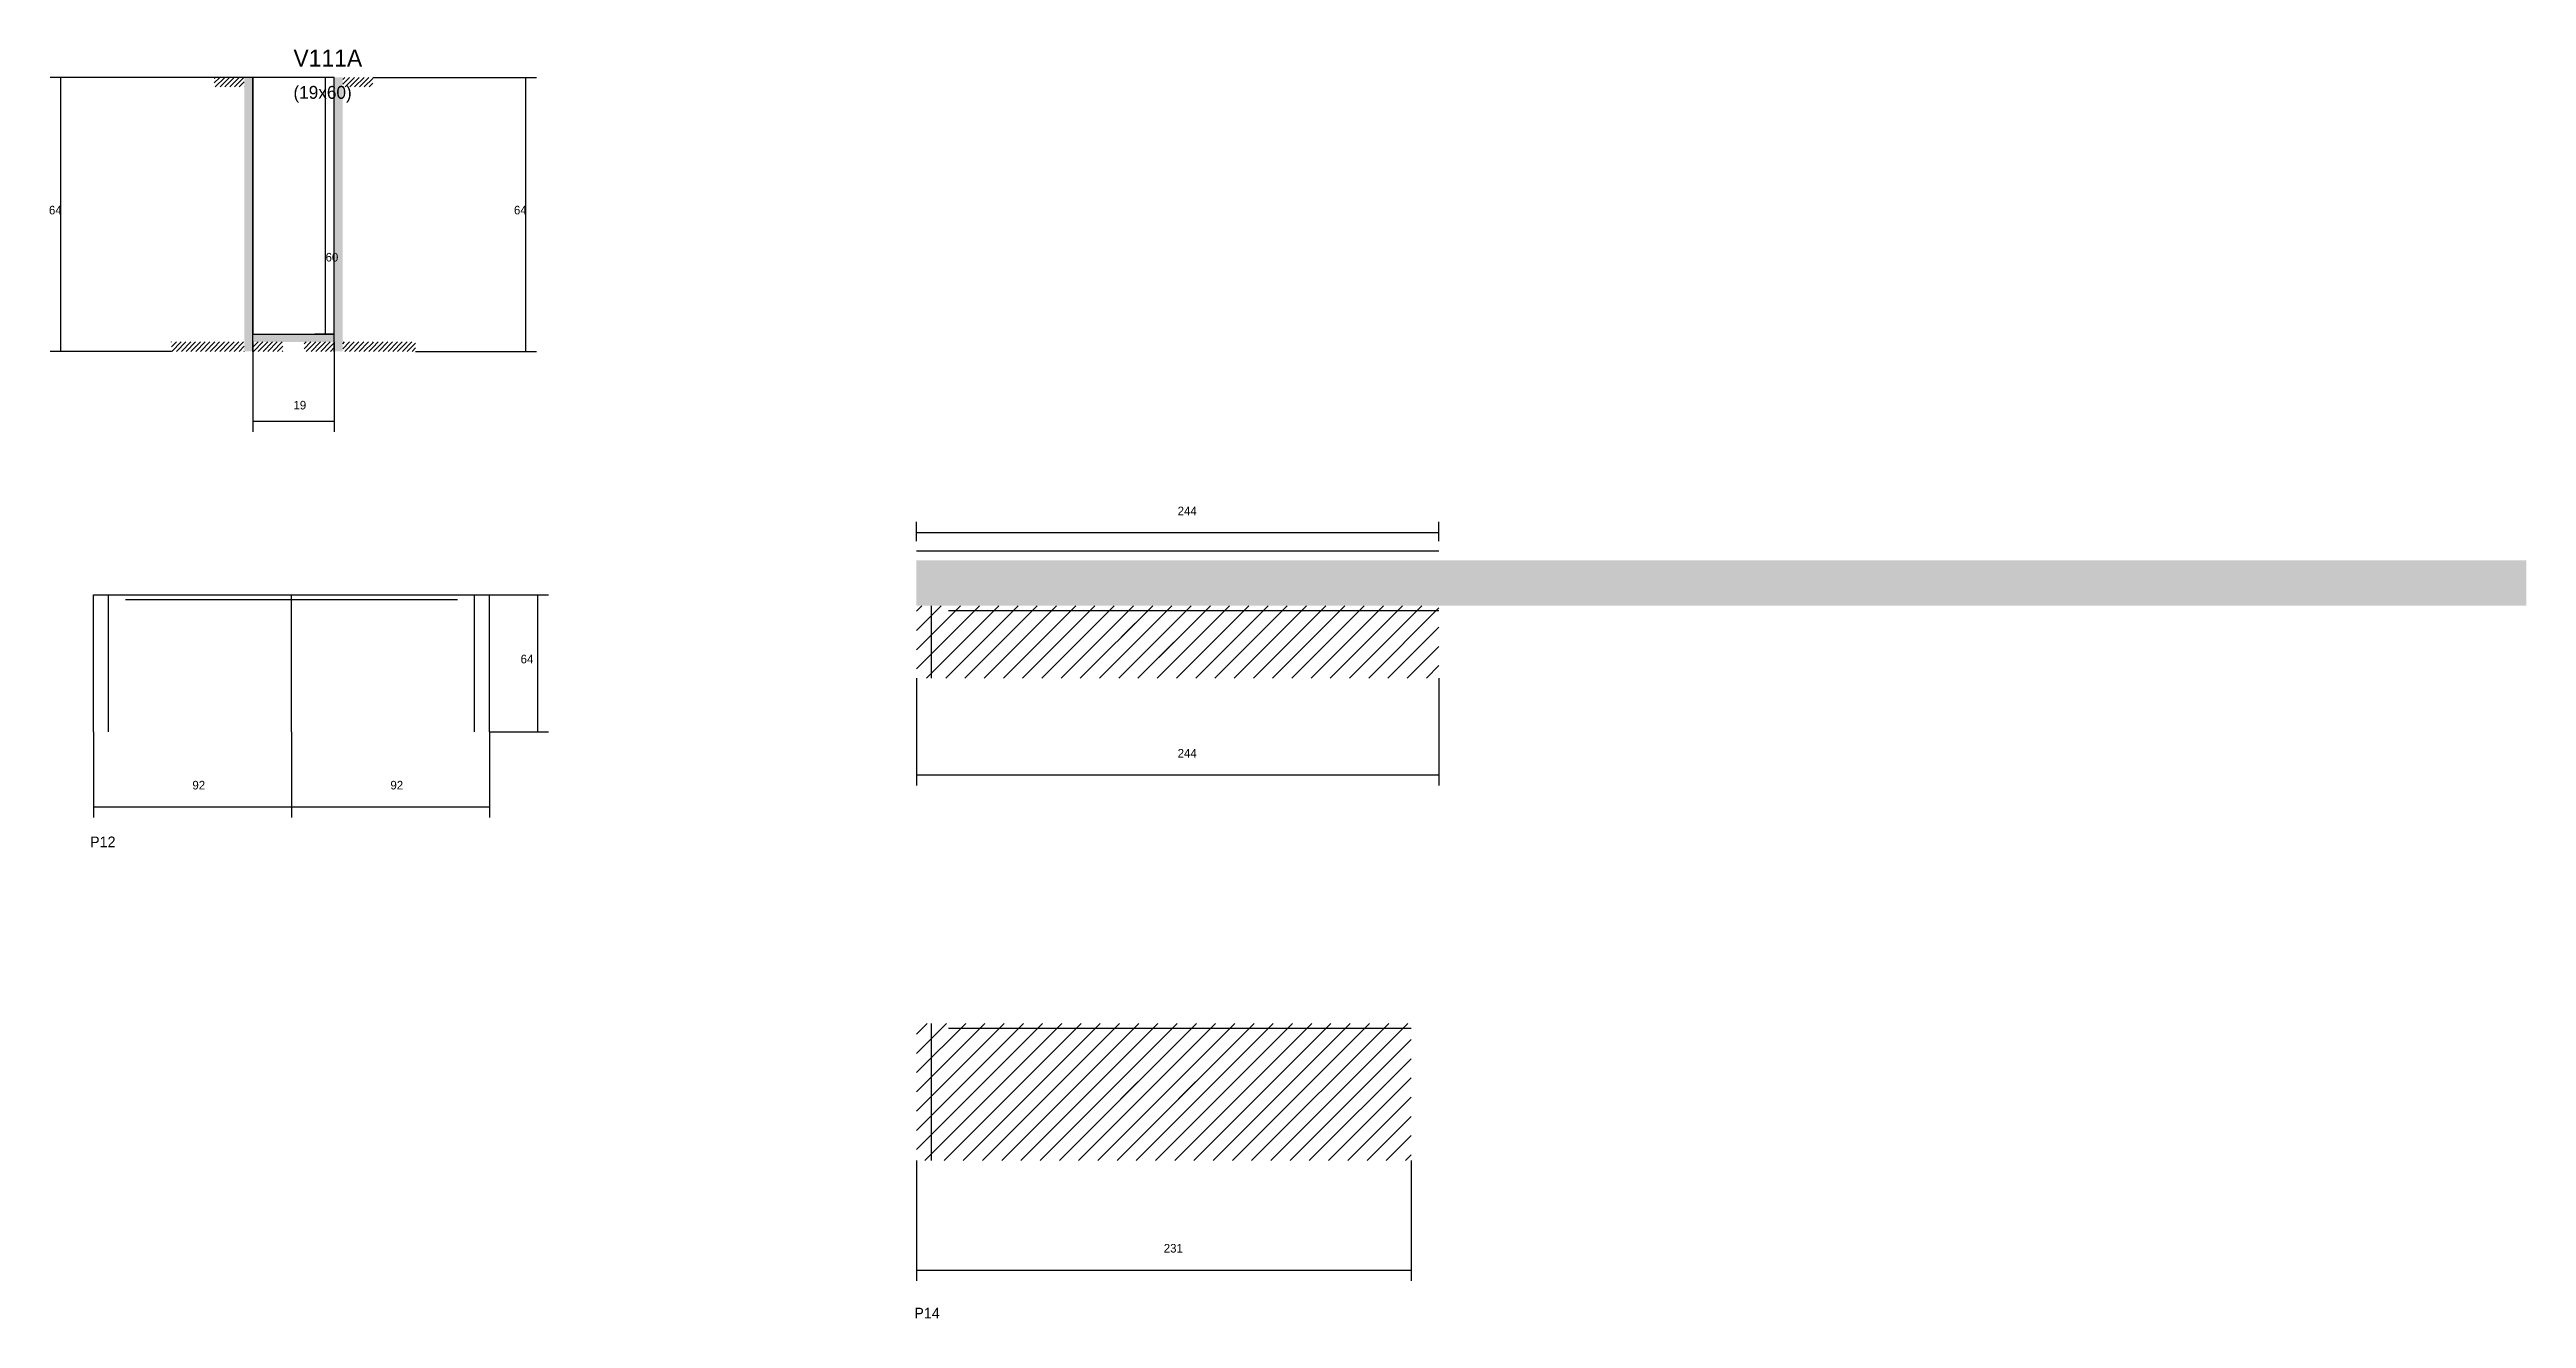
# Model space of a CAD drawing. Header units: metres. Extents: x 140466 to 143212, y 31923 to 33264.
# Drawn here: x 142055 to 143212, y 32588 to 33181 of the extents above; entities that cross this region are included whole.
import ezdxf

# ---------------------------------------------------------------- set-up
doc = ezdxf.new("R2010")
doc.units = ezdxf.units.M
for name, color, linetype in [('CONCRETO', 251, 'Continuous'), ('COTA', 241, 'Continuous'), ('Hachura', 253, 'Continuous'), ('NOMENCLATURA', 7, 'Continuous'), ('Painéis', 200, 'Continuous'), ('SARR_2.2x7', 40, 'Continuous'), ('SARR_EDITAR', 141, 'Continuous'), ('Texto Seção', 7, 'Continuous')]:
    doc.layers.add(name, color=color, linetype=linetype)

msp = doc.modelspace()

# ---------------------------------------------------------------- texts
at = {"layer": 'COTA'}
for s, p in [('64', (142054.8, 33104.2)), ('64', (142272, 33104.2)), ('60', (142184, 33082.2)), ('19', (142169, 33013.1)), ('244', (142582, 32963.7)), ('64', (142275.1, 32894.5)), ('244', (142582, 32850.5)), ('92', (142121.8, 32835.6)), ('231', (142575.5, 32619.3))]:
    msp.add_text(s, height=4, dxfattribs=at).set_placement(p)
at = {"layer": 'NOMENCLATURA'}
for s, p in [('P12', (142074, 32808.6)), ('P14', (142459, 32588.5))]:
    msp.add_text(s, height=5, dxfattribs=at).set_placement(p)
at = {"layer": 'Painéis'}
msp.add_text('92', height=4, dxfattribs=at).set_placement((142214.3, 32835.6))
at = {"layer": 'Texto Seção'}
for s, height, p in [('V111A', 8, (142169, 33173.2)), ('(19x60)', 6, (142169, 33158.2))]:
    msp.add_text(s, height=height, dxfattribs=at).set_placement(p)

# ---------------------------------------------------------------- hatches: boundary and pattern name
at = {"layer": 'COTA'}
h = msp.add_hatch(dxfattribs=at)
h.set_pattern_fill('AR-CONC', scale=0.03)
h.paths.add_polyline_path([(143212, 32942.6), (142460, 32942.6), (142460, 32921.4), (143212, 32921.4)])
at = {"layer": 'Hachura'}
h = msp.add_hatch(dxfattribs=at)
h.set_pattern_fill('ANSI31', scale=0.5)
h.paths.add_polyline_path([(142146, 33163.8), (142146, 33168.2), (142146, 33168.2), (142132, 33168.2), (142132, 33168.2), (142132, 33163.8), (142132, 33163.8), (142146, 33163.8)])
h = msp.add_hatch(color=8, dxfattribs=at)
h.dxf.hatch_style = 1
h.paths.add_polyline_path([(142146, 33168.2), (142150, 33168.2), (142150, 33168.2), (142150, 33040.2), (142150, 33040.2), (142146, 33040.2), (142146, 33040.2), (142146, 33168.2)])
h = msp.add_hatch(color=8, dxfattribs=at)
h.dxf.hatch_style = 1
h.paths.add_polyline_path([(142192, 33168.2), (142188, 33168.2), (142188, 33168.2), (142188, 33040.2), (142188, 33040.2), (142192, 33040.2), (142192, 33040.2), (142192, 33168.2)])
h = msp.add_hatch(dxfattribs=at)
h.set_pattern_fill('ANSI31', scale=0.5)
h.paths.add_polyline_path([(142192, 33163.8), (142192, 33168.2), (142192, 33168.2), (142206, 33168.2), (142206, 33168.2), (142206, 33163.8), (142206, 33163.8), (142192, 33163.8)])
h = msp.add_hatch(dxfattribs=at)
h.set_pattern_fill('ANSI31', scale=0.5)
h.paths.add_polyline_path([(142112, 33040.2), (142112, 33044.6), (142112, 33044.6), (142132, 33044.6), (142132, 33044.6), (142132, 33040.2), (142132, 33040.2), (142112, 33040.2)])
h = msp.add_hatch(dxfattribs=at)
h.set_pattern_fill('ANSI31', scale=0.5)
h.paths.add_polyline_path([(142146, 33040.2), (142146, 33044.6), (142146, 33044.6), (142132, 33044.6), (142132, 33044.6), (142132, 33040.2), (142132, 33040.2), (142146, 33040.2)])
h = msp.add_hatch(color=8, dxfattribs=at)
h.dxf.hatch_style = 1
h.paths.add_polyline_path([(142150, 33044.6), (142150, 33048.2), (142150, 33048.2), (142188, 33048.2), (142188, 33048.2), (142188, 33044.6), (142188, 33044.6), (142150, 33044.6)])
h = msp.add_hatch(dxfattribs=at)
h.set_pattern_fill('ANSI31', scale=0.5)
h.paths.add_polyline_path([(142164, 33040.2), (142164, 33044.6), (142164, 33044.6), (142150, 33044.6), (142150, 33044.6), (142150, 33040.2), (142150, 33040.2), (142164, 33040.2)])
h = msp.add_hatch(dxfattribs=at)
h.set_pattern_fill('ANSI31', scale=0.5)
h.paths.add_polyline_path([(142188, 33040.2), (142188, 33044.6), (142188, 33044.6), (142174, 33044.6), (142174, 33044.6), (142174, 33040.2), (142174, 33040.2), (142188, 33040.2)])
h = msp.add_hatch(dxfattribs=at)
h.set_pattern_fill('ANSI31', scale=0.5)
h.paths.add_polyline_path([(142192, 33040.2), (142192, 33044.6), (142192, 33044.6), (142206, 33044.6), (142206, 33044.6), (142206, 33040.2), (142206, 33040.2), (142192, 33040.2)])
h = msp.add_hatch(dxfattribs=at)
h.set_pattern_fill('ANSI31', scale=0.5)
h.paths.add_polyline_path([(142226, 33040.2), (142226, 33044.6), (142226, 33044.6), (142206, 33044.6), (142206, 33044.6), (142206, 33040.2), (142206, 33040.2), (142226, 33040.2)])
h = msp.add_hatch(dxfattribs=at)
h.set_pattern_fill('ANSI31', scale=2)
h.paths.add_polyline_path([(142704, 32921.4), (142460, 32921.4), (142460, 32887.6), (142704, 32887.6)])
h = msp.add_hatch(dxfattribs=at)
h.set_pattern_fill('ANSI31', scale=2)
h.paths.add_polyline_path([(142552.4, 32897.3), (142620, 32897.3), (142620, 32897.3), (142625.5, 32913.3), (142625.5, 32913.3), (142557.9, 32913.3), (142557.9, 32913.3), (142552.4, 32897.3)])
h = msp.add_hatch(dxfattribs=at)
h.set_pattern_fill('ANSI31', scale=2)
h.paths.add_polyline_path([(142691, 32726.3), (142460, 32726.3), (142460, 32662.3), (142691, 32662.3), (142691, 32682.3)])
h = msp.add_hatch(dxfattribs=at)
h.set_pattern_fill('ANSI31', scale=2)
h.paths.add_polyline_path([(142541.2, 32683), (142608.8, 32683), (142608.8, 32683), (142614.3, 32699), (142614.3, 32699), (142546.7, 32699), (142546.7, 32699), (142541.2, 32683)])

# ---------------------------------------------------------------- linework, layer by layer
at = {"layer": 'CONCRETO'}
msp.add_lwpolyline([(142150, 33048.2), (142188, 33048.2), (142188, 33168.2), (142150, 33168.2)], close=True, dxfattribs=at)
at = {"layer": 'COTA'}
for p, q in [((142150, 33168.2), (142055.3, 33168.2)), ((142060.3, 33040.2), (142060.3, 33168.2)), ((142188, 33168.2), (142179, 33168.2)), ((142184, 33048.2), (142184, 33168.2)), ((142206, 33168.2), (142282.5, 33168.2)), ((142277.5, 33040.2), (142277.5, 33168.2)), ((142150, 33044.6), (142150, 33002.6)), ((142188, 33048.2), (142179, 33048.2)), ((142188, 33044.6), (142188, 33002.6)), ((142112, 33040.2), (142055.3, 33040.2)), ((142226, 33040.2), (142282.5, 33040.2)), ((142150, 33007.6), (142188, 33007.6)), ((142460, 32951.6), (142460, 32960.6)), ((142460, 32955.6), (142704, 32955.6)), ((142704, 32951.6), (142704, 32960.6)), ((142260.6, 32926.5), (142288.2, 32926.5)), ((142283.2, 32862.5), (142283.2, 32926.5)), ((142460, 32887.6), (142460, 32837.4)), ((142704, 32887.6), (142704, 32837.4)), ((142075.6, 32862.5), (142075.6, 32822.5)), ((142168.1, 32862.5), (142168.1, 32822.5)), ((142260.6, 32862.5), (142288.2, 32862.5)), ((142460, 32842.4), (142704, 32842.4)), ((142075.6, 32827.5), (142168.1, 32827.5)), ((142460, 32662.3), (142460, 32606)), ((142691, 32662.3), (142691, 32606)), ((142460, 32611), (142691, 32611))]:
    msp.add_line(p, q, dxfattribs=at)
at = {"layer": 'Painéis'}
for p, q in [((142150, 33040.2), (142150, 33168.2)), ((142188, 33040.2), (142188, 33168.2)), ((142150, 33048.2), (142188, 33048.2)), ((142150, 33044.6), (142150, 33048.2)), ((142188, 33044.6), (142188, 33048.2)), ((142075.6, 32926.5), (142260.6, 32926.5)), ((142075.6, 32862.5), (142075.6, 32926.5)), ((142168.1, 32862.5), (142168.1, 32926.5)), ((142260.6, 32862.5), (142260.6, 32926.5)), ((142168.1, 32862.5), (142168.1, 32822.5)), ((142260.6, 32862.5), (142260.6, 32822.5)), ((142168.1, 32827.5), (142260.6, 32827.5))]:
    msp.add_line(p, q, dxfattribs=at)
at = {"layer": 'SARR_2.2x7'}
for p, q in [((142082.6, 32862.5), (142082.6, 32926.5)), ((142253.6, 32862.5), (142253.6, 32926.5)), ((142090.6, 32924.3), (142168.1, 32924.3)), ((142168.1, 32924.3), (142245.6, 32924.3)), ((142467, 32887.6), (142467, 32921.4)), ((142475, 32919.2), (142704, 32919.2)), ((142467, 32662.3), (142467, 32726.3)), ((142475, 32724.1), (142691, 32724.1))]:
    msp.add_line(p, q, dxfattribs=at)
at = {"layer": 'SARR_EDITAR'}
msp.add_line((142460, 32947.1), (142704, 32947.1), dxfattribs=at)

msp.set_redraw_order([(e.dxf.handle, doc.entitydb.next_handle()) for e in msp.query("TEXT MTEXT ATTDEF DIMENSION ARC_DIMENSION")])  # texts and dimensions are drawn at this point

doc.saveas('drawing.dxf')
